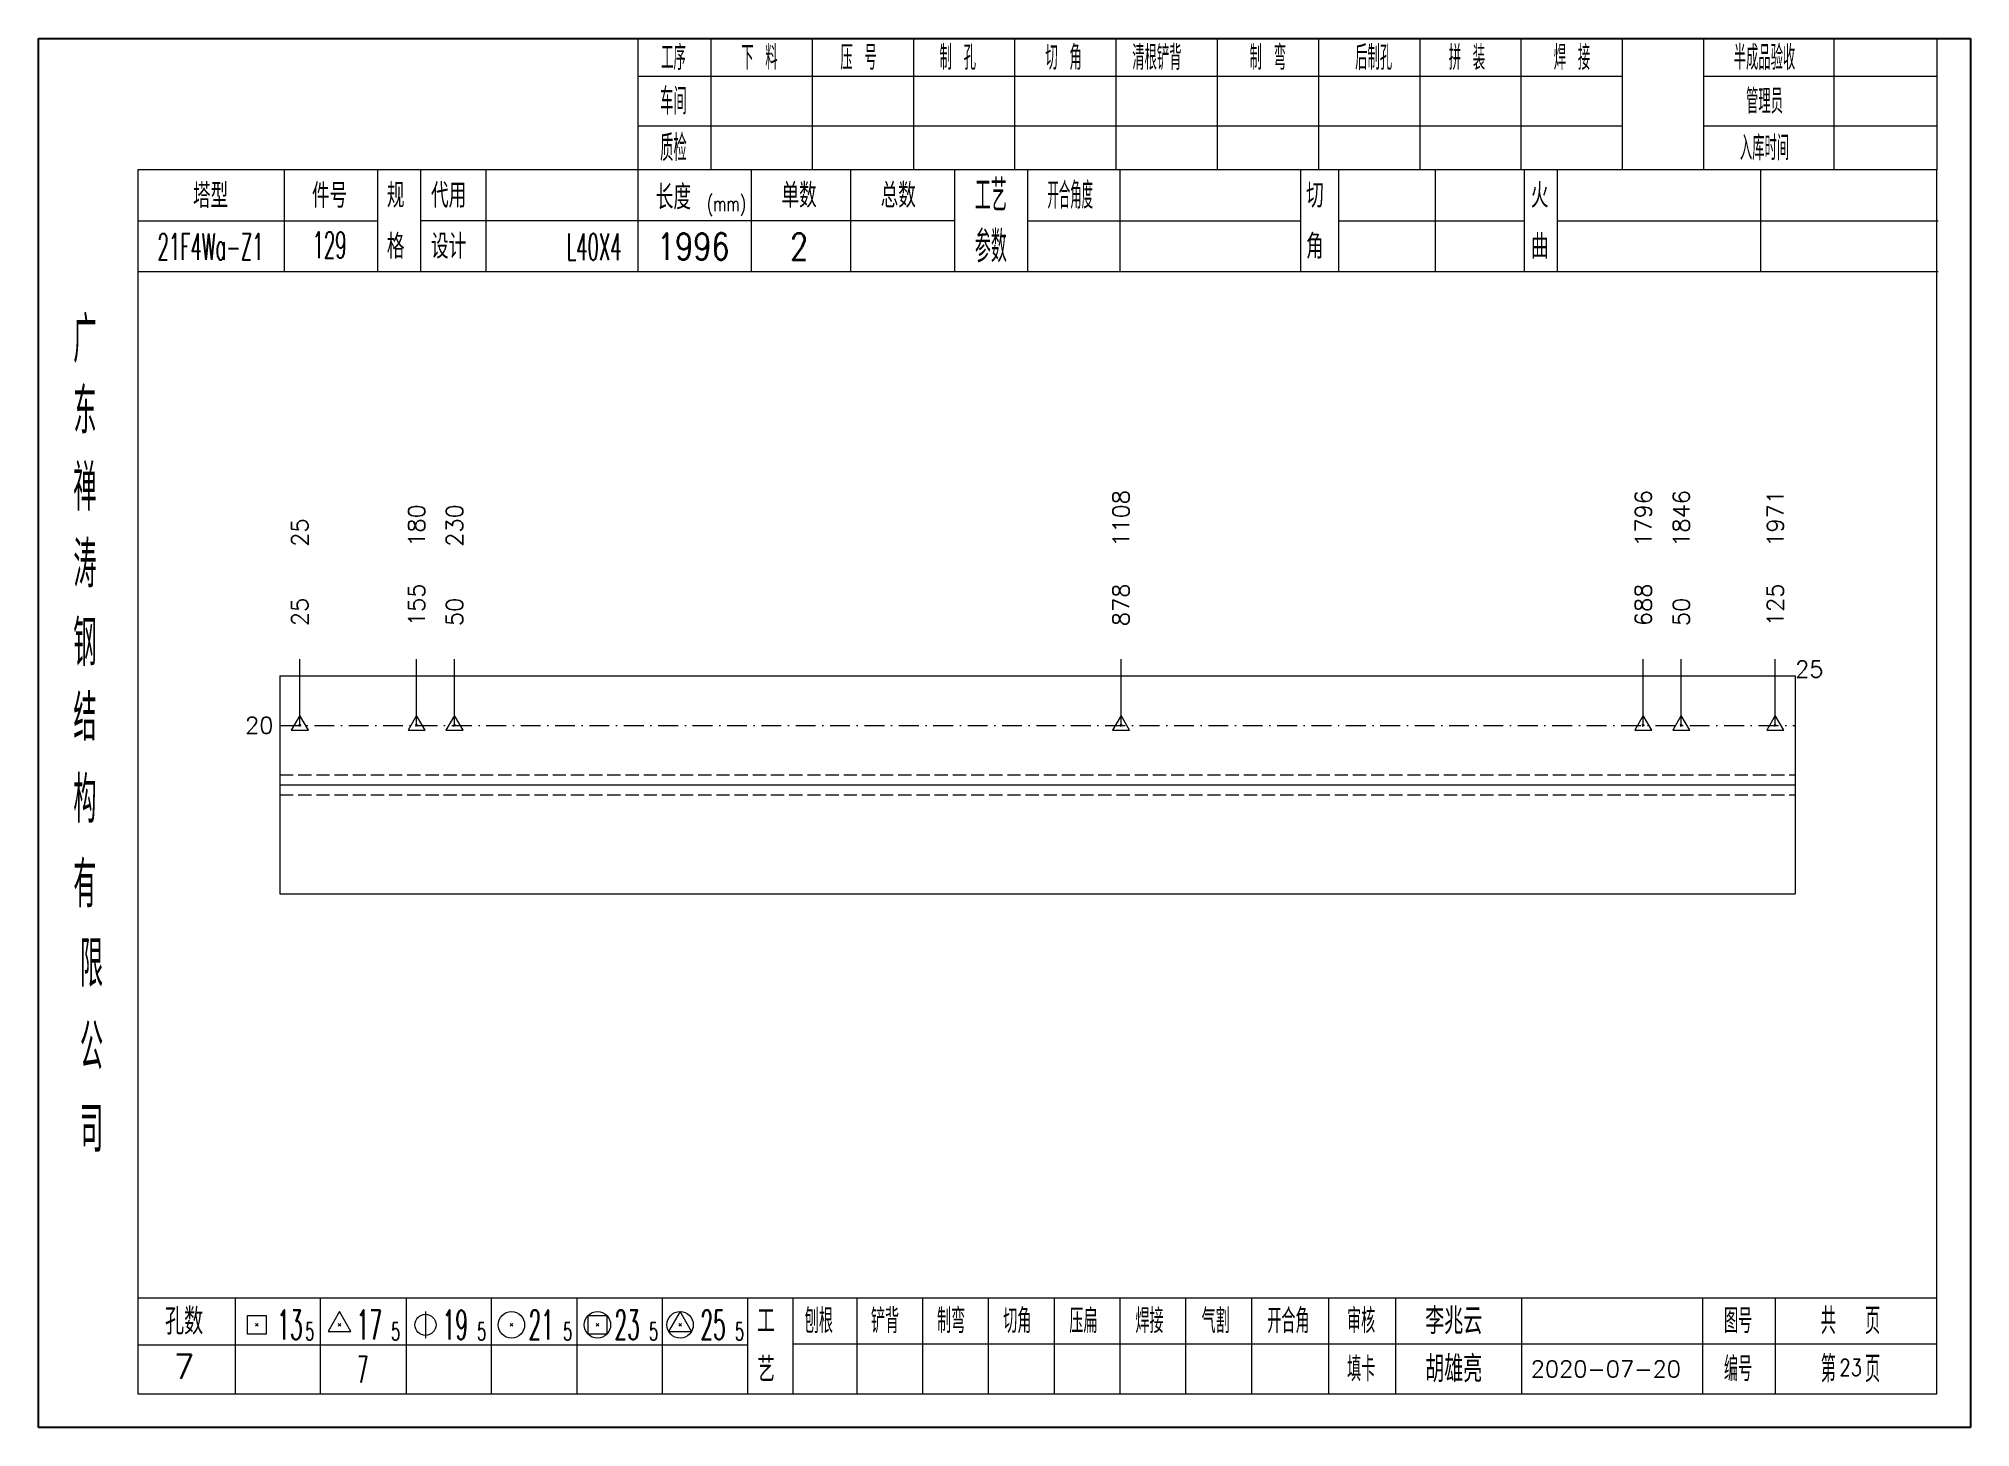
# Model space of a CAD drawing. Extents: x 1310 to 15542, y -76 to 8381.
# Drawn here: x 8383.3 to 8675.4, y 5793.7 to 6003.7 of the extents above; entities that cross this region are included whole.
import ezdxf
from ezdxf.enums import TextEntityAlignment as Align

# ---------------------------------------------------------------- set-up
doc = ezdxf.new("R2010")
doc.units = 0
doc.header["$MEASUREMENT"] = 0
doc.linetypes.add('一点画线', pattern=[5.2, 3, -1, 0.2, -1])
doc.linetypes.add('虚线', pattern=[2.75, 2, -0.75])
doc.layers.get('0').update_dxf_attribs({"linetype": 'CONTINUOUS', "lineweight": 25})
for name, color, linetype, lineweight in [('1', 7, 'CONTINUOUS', 25), ('4', 7, 'CONTINUOUS', 25), ('5', 7, 'CONTINUOUS', 25)]:
    doc.layers.add(name, color=color, linetype=linetype, lineweight=lineweight)
doc.styles.get("Standard").update_dxf_attribs({"font": 'simplex.shx', "width": 0.7, "height": 3, "bigfont": 'gbhzfs.shx'})

msp = doc.modelspace()

# ---------------------------------------------------------------- texts
at = {"color": 7, "linetype": 'Continuous', "lineweight": 13}
for s, p in [('1108', (8546.974, 5926.824)), ('1796', (8625.953, 5926.824)), ('1846', (8631.693, 5926.824)), ('1971', (8645.912, 5926.824)), ('25', (8422.782, 5926.824)), ('180', (8440.445, 5926.824)), ('230', (8446.184, 5926.824))]:
    msp.add_text(s, height=2.5, rotation=90, dxfattribs=at).set_placement(p, align=Align.MIDDLE_LEFT)
at = {"color": 8, "linetype": 'Continuous', "lineweight": 9}
for s, p in [('25', (8422.782, 5914.824)), ('155', (8440.445, 5914.824)), ('50', (8446.184, 5914.824)), ('878', (8546.974, 5914.824)), ('688', (8625.953, 5914.824)), ('50', (8631.693, 5914.824)), ('125', (8645.912, 5914.824))]:
    msp.add_text(s, height=2.5, rotation=90, dxfattribs=at).set_placement(p, align=Align.MIDDLE_LEFT)
at = {"color": 7, "linetype": 'Continuous', "lineweight": 13}
msp.add_text('25', height=2.5, dxfattribs=at).set_placement((8648.912, 5908.324), align=Align.MIDDLE_LEFT)
msp.add_text('20', height=2.5, dxfattribs=at).set_placement((8418.782, 5899.824), align=Align.MIDDLE_RIGHT)
at = {"layer": '4', "color": 1, "linetype": 'Continuous', "lineweight": 25}
for s, height, width, p in [('工序', 3.7, 0.7, (8479.282, 6000.781)), ('下 料', 3.7, 0.7, (8492.282, 6000.781)), ('压 号', 3.7, 0.7, (8507.282, 6000.781)), ('制 孔', 3.7, 0.7, (8522.282, 6000.781)), ('切 角', 3.7, 0.7, (8538.282, 6000.781)), ('清根铲背 ', 3.7, 0.7, (8553.282, 6000.781)), (' 制 弯', 3.7, 0.7, (8568.282, 6000.781)), (' 后制孔', 3.7, 0.7, (8584.282, 6000.781)), ('拼 装', 3.7, 0.7, (8599.282, 6000.781)), (' 焊 接', 3.7, 0.7, (8614.282, 6000.781)), ('半成品验收', 3.7, 0.7, (8644.282, 6000.781)), ('车间', 4, 0.7, (8479.282, 5994.181)), ('管理员', 3.7, 0.7, (8644.282, 5994.181)), ('质检', 4, 0.7, (8479.282, 5987.121)), ('入库时间', 3.7, 0.7, (8644.282, 5987.121)), ('工艺', 4.8, 0.7, (8527.282, 5979.941)), ('(mm)', 2.24, 0.7, (8487.282, 5978.681)), ('开合角度', 4, 0.6, (8539.282, 5979.941)), ('21F4Wa-Z1', 4, 0.5, (8409.282, 5972.201)), ('129', 4, 0.5, (8427.282, 5972.451)), ('L40X4', 4, 0.5, (8467.282, 5972.181)), ('1996', 4, 0.8, (8482.282, 5972.231)), ('2', 4, 0.8, (8498.282, 5972.231)), ('参数', 4.8, 0.7, (8527.282, 5972.231)), ('广', 6.96, 0.7, (8390.282, 5958.151)), ('东', 6.96, 0.7, (8390.282, 5947.361)), ('禅', 6.96, 0.7, (8390.282, 5935.771)), ('涛', 6.96, 0.7, (8390.282, 5924.171)), ('钢', 6.96, 0.7, (8390.282, 5912.281)), ('结', 6.96, 0.7, (8390.282, 5900.971)), ('构', 6.96, 0.7, (8390.282, 5888.591)), ('有', 6.96, 0.7, (8390.282, 5875.781)), ('限', 6.96, 0.7, (8391.282, 5863.781)), ('公', 6.96, 0.7, (8391.282, 5851.241)), ('司', 6.96, 0.7, (8391.282, 5838.761)), ('13', 4.47, 0.5, (8421.282, 5809.181)), ('17', 4.47, 0.5, (8433.282, 5809.181)), ('19', 4.47, 0.5, (8446.282, 5809.181)), ('21', 4.47, 0.5, (8459.282, 5809.181)), ('23', 4.47, 0.5, (8472.282, 5809.181)), ('25', 4.47, 0.5, (8485.282, 5809.181)), ('刨根', 3.7, 0.8, (8501.282, 5809.781)), ('铲背', 3.7, 0.8, (8511.282, 5809.781)), ('制弯', 3.7, 0.8, (8521.282, 5809.781)), ('切角', 3.7, 0.8, (8531.282, 5809.781)), ('压扁', 3.7, 0.8, (8541.282, 5809.781)), ('焊接', 3.7, 0.8, (8551.282, 5809.781)), ('气割', 3.7, 0.8, (8561.282, 5809.781)), ('开合角', 3.7, 0.8, (8572.282, 5809.781)), ('审核', 3.7, 0.8, (8583.282, 5809.781)), ('图号', 3.7, 0.8, (8640.282, 5809.781)), ('共  页', 4, 0.8, (8657.282, 5809.781)), ('5', 2.68, 0.6, (8424.282, 5808.181)), ('5', 2.68, 0.6, (8437.282, 5808.181)), ('5', 2.68, 0.6, (8450.282, 5808.181)), ('5', 2.68, 0.6, (8463.282, 5808.181)), ('5', 2.68, 0.6, (8476.282, 5808.181)), ('5', 2.68, 0.6, (8489.282, 5808.181)), ('填卡', 3.7, 0.8, (8583.282, 5802.511)), ('编号', 3.7, 0.8, (8640.282, 5802.511)), ('第  页', 4, 0.8, (8657.282, 5802.511)), ('7', 4, 0.5, (8432.282, 5802.431))]:
    msp.add_text(s, height=height, dxfattribs=dict(at, width=width)).set_placement(p, align=Align.MIDDLE_CENTER)
for s, height, p in [('塔型', 3.7, (8409.282, 5979.911)), ('件号', 3.7, (8427.282, 5979.911)), ('规', 3.7, (8437.282, 5979.941)), ('代用', 3.7, (8445.282, 5979.941)), ('长度', 3.7, (8479.282, 5979.681)), ('单数', 3.7, (8498.282, 5979.941)), ('总数', 3.7, (8513.282, 5979.941)), ('切', 3.7, (8576.282, 5979.941)), ('火', 3.7, (8610.282, 5979.941)), ('格', 3.7, (8437.282, 5972.231)), ('设计', 3.7, (8445.282, 5972.231)), ('角', 3.7, (8576.282, 5972.231)), ('曲', 3.7, (8610.282, 5972.231)), ('孔数', 4, (8405.282, 5809.701)), ('工', 3.7, (8493.282, 5809.781)), ('李兆云', 4, (8597.282, 5809.781)), ('7', 3.7, (8405.282, 5802.871)), ('艺', 3.7, (8493.282, 5802.431)), ('胡雄亮', 4, (8597.282, 5802.511)), ('2020-07-20', 2.5, (8620.282, 5802.511))]:
    msp.add_text(s, height=height, dxfattribs=at).set_placement(p, align=Align.MIDDLE_CENTER)
at = {"layer": '4', "color": 6, "linetype": 'Continuous', "lineweight": 25, "width": 0.8}
msp.add_text('23', height=2.5, dxfattribs=at).set_placement((8657.307, 5802.739), align=Align.MIDDLE_CENTER)

# ---------------------------------------------------------------- blocks, each defined once
blk = doc.blocks.new('孔17.5')
at = {"layer": '5', "color": 7, "linetype": 'Continuous', "lineweight": 13}
for p, q in [((0, 1), (-0.866, -0.5)), ((-0.1, -0.1), (0.1, 0.1)), ((0.1, -0.1), (-0.1, 0.1)), ((0.866, -0.5), (0, 1)), ((-0.866, -0.5), (0.866, -0.5))]:
    blk.add_line(p, q, dxfattribs=at)
blk = doc.blocks.new('CTJGK')
at = {"color": 6, "linetype": 'Continuous'}
for p, q in [((0, 209.97), (292.13, 209.97)), ((0, 0), (0, 209.97)), ((292.13, 209.97), (292.13, 0)), ((292.13, 0), (0, 0))]:
    blk.add_line(p, q, dxfattribs=at)

# ---------------------------------------------------------------- linework, layer by layer
at = {"color": 7, "linetype": 'Continuous', "lineweight": 13}
for p, q in [((8422.782, 5899.824), (8422.782, 5909.824)), ((8440.445, 5899.824), (8440.445, 5909.824)), ((8446.184, 5899.824), (8446.184, 5909.824)), ((8546.974, 5899.824), (8546.974, 5909.824)), ((8625.953, 5899.824), (8625.953, 5909.824)), ((8631.693, 5899.824), (8631.693, 5909.824)), ((8645.912, 5899.824), (8645.912, 5909.824))]:
    msp.add_line(p, q, dxfattribs=at)
at = {"color": 7, "linetype": 'Continuous', "lineweight": 18}
for p, q in [((8419.782, 5907.324), (8419.782, 5874.324)), ((8419.782, 5907.324), (8648.912, 5907.324)), ((8648.912, 5907.324), (8648.912, 5874.324)), ((8419.782, 5890.824), (8648.912, 5890.824))]:
    msp.add_line(p, q, dxfattribs=at)
at = {"color": 3, "linetype": '一点画线', "lineweight": 13}
msp.add_line((8419.782, 5899.824), (8648.912, 5899.824), dxfattribs=at)
at = {"color": 1, "linetype": '虚线', "lineweight": 18}
for p, q in [((8419.782, 5892.324), (8648.912, 5892.324)), ((8419.782, 5889.324), (8648.912, 5889.324))]:
    msp.add_line(p, q, dxfattribs=at)
at = {"layer": '1', "color": 7, "linetype": 'Continuous', "lineweight": 18}
msp.add_line((8419.782, 5874.324), (8648.912, 5874.324), dxfattribs=at)
at = {"layer": '4', "color": 1, "linetype": 'Continuous', "lineweight": 18}
for p, q in [((8383.282, 6003.651), (8383.282, 5793.681)), ((8675.412, 6003.651), (8383.282, 6003.651)), ((8473.912, 6003.651), (8473.912, 5983.811)), ((8484.942, 6003.651), (8484.942, 5983.791)), ((8500.252, 6003.651), (8500.252, 5983.791)), ((8515.572, 6003.651), (8515.572, 5983.791)), ((8530.882, 6003.651), (8530.882, 5983.791)), ((8546.192, 6003.651), (8546.192, 5983.791)), ((8561.502, 6003.651), (8561.502, 5983.791)), ((8576.822, 6003.651), (8576.822, 5983.791)), ((8592.132, 6003.651), (8592.132, 5983.791)), ((8607.442, 6003.651), (8607.442, 5983.791)), ((8622.752, 6003.651), (8622.752, 5983.811)), ((8622.752, 6003.651), (8622.752, 5983.791)), ((8635.032, 6003.651), (8635.032, 5983.791)), ((8654.782, 6003.651), (8654.782, 5983.791)), ((8670.362, 6003.651), (8670.362, 5983.791)), ((8675.412, 5973.851), (8675.412, 6003.651)), ((8622.752, 5997.921), (8473.912, 5997.921)), ((8670.362, 5997.921), (8635.032, 5997.921)), ((8622.752, 5990.441), (8473.912, 5990.441)), ((8670.362, 5990.441), (8635.032, 5990.441)), ((8398.292, 5983.791), (8398.292, 5798.731)), ((8670.362, 5983.791), (8398.292, 5983.791)), ((8420.412, 5983.801), (8420.412, 5968.381)), ((8434.562, 5968.381), (8434.562, 5983.791)), ((8441.062, 5968.381), (8441.062, 5983.791)), ((8450.932, 5983.791), (8450.932, 5968.381)), ((8473.912, 5983.811), (8473.912, 5968.381)), ((8491.032, 5983.791), (8491.032, 5968.381)), ((8506.082, 5983.791), (8506.082, 5968.381)), ((8521.782, 5983.791), (8521.782, 5968.381)), ((8532.842, 5983.791), (8532.842, 5968.381)), ((8546.792, 5983.791), (8546.792, 5968.381)), ((8574.092, 5983.791), (8574.092, 5968.381)), ((8579.852, 5983.791), (8579.852, 5968.381)), ((8594.472, 5983.791), (8594.472, 5968.381)), ((8607.932, 5983.791), (8607.932, 5968.381)), ((8612.922, 5983.791), (8612.922, 5968.381)), ((8643.662, 5983.791), (8643.662, 5968.381)), ((8670.362, 5798.731), (8670.362, 5983.791)), ((8434.562, 5976.031), (8398.292, 5976.031)), ((8521.782, 5976.081), (8441.062, 5976.081)), ((8532.842, 5976.081), (8574.092, 5976.081)), ((8579.852, 5976.081), (8607.932, 5976.081)), ((8612.922, 5976.081), (8670.542, 5976.081)), ((8675.412, 5793.681), (8675.412, 5973.851)), ((8670.542, 5968.381), (8398.292, 5968.381)), ((8398.292, 5813.261), (8670.362, 5813.261)), ((8412.982, 5813.261), (8412.982, 5798.731)), ((8425.912, 5798.731), (8425.912, 5813.261)), ((8438.842, 5813.261), (8438.842, 5798.731)), ((8451.762, 5798.731), (8451.762, 5813.261)), ((8464.692, 5813.261), (8464.692, 5798.731)), ((8477.622, 5798.731), (8477.622, 5813.261)), ((8490.542, 5798.731), (8490.542, 5813.261)), ((8497.412, 5798.731), (8497.412, 5813.261)), ((8507.072, 5798.731), (8507.072, 5813.261)), ((8517.012, 5798.731), (8517.012, 5813.261)), ((8526.952, 5798.731), (8526.952, 5813.261)), ((8536.902, 5798.731), (8536.902, 5813.261)), ((8546.842, 5798.731), (8546.842, 5813.261)), ((8556.782, 5798.731), (8556.782, 5813.261)), ((8566.732, 5798.731), (8566.732, 5813.261)), ((8578.372, 5798.731), (8578.372, 5813.261)), ((8588.522, 5798.731), (8588.522, 5813.261)), ((8607.582, 5798.731), (8607.582, 5813.261)), ((8634.962, 5798.731), (8634.962, 5813.261)), ((8645.922, 5798.731), (8645.922, 5813.261)), ((8490.542, 5806.131), (8398.292, 5806.131)), ((8497.372, 5806.291), (8670.362, 5806.291)), ((8398.292, 5798.731), (8670.362, 5798.731)), ((8383.282, 5793.681), (8675.412, 5793.681))]:
    msp.add_line(p, q, dxfattribs=at)
at = {"layer": '4', "color": 7, "linetype": 'Continuous', "lineweight": 13}
for p, q in [((8414.868, 5807.767), (8414.868, 5810.595)), ((8414.868, 5810.595), (8417.696, 5810.595)), ((8417.696, 5810.595), (8417.696, 5807.767)), ((8428.782, 5811.181), (8427.05, 5808.181)), ((8430.514, 5808.181), (8428.782, 5811.181)), ((8441.782, 5811.181), (8441.782, 5807.181)), ((8466.368, 5807.767), (8466.368, 5810.595)), ((8466.368, 5810.595), (8469.196, 5810.595)), ((8469.196, 5810.595), (8469.196, 5807.767)), ((8480.282, 5811.181), (8478.55, 5808.181)), ((8482.014, 5808.181), (8480.282, 5811.181)), ((8417.696, 5807.767), (8414.868, 5807.767)), ((8416.082, 5808.981), (8416.482, 5809.381)), ((8416.482, 5808.981), (8416.082, 5809.381)), ((8427.05, 5808.181), (8430.514, 5808.181)), ((8428.582, 5808.981), (8428.982, 5809.381)), ((8428.982, 5808.981), (8428.582, 5809.381)), ((8454.582, 5808.981), (8454.982, 5809.381)), ((8454.982, 5808.981), (8454.582, 5809.381)), ((8469.196, 5807.767), (8466.368, 5807.767)), ((8467.582, 5808.981), (8467.982, 5809.381)), ((8467.982, 5808.981), (8467.582, 5809.381)), ((8478.55, 5808.181), (8482.014, 5808.181)), ((8480.082, 5808.981), (8480.482, 5809.381)), ((8480.482, 5808.981), (8480.082, 5809.381))]:
    msp.add_line(p, q, dxfattribs=at)
for centre, radius in [((8441.782, 5809.181), 1.6), ((8454.782, 5809.181), 2), ((8467.782, 5809.181), 2), ((8480.282, 5809.181), 2)]:
    msp.add_circle(centre, radius, dxfattribs=at)

# ---------------------------------------------------------------- block references
at = {"color": 0, "linetype": 'Continuous'}
msp.add_blockref('CTJGK', (8383.282, 5793.681), dxfattribs=at)
at = {"color": 8, "linetype": 'Continuous', "lineweight": 9, "xscale": 1.5, "yscale": 1.5, "zscale": 1.5}
for p in [(8422.782, 5899.824), (8440.445, 5899.824), (8446.184, 5899.824), (8546.974, 5899.824), (8625.953, 5899.824), (8631.693, 5899.824), (8645.912, 5899.824)]:
    msp.add_blockref('孔17.5', p, dxfattribs=at)

msp.set_redraw_order([(e.dxf.handle, doc.entitydb.next_handle()) for e in msp.query("TEXT MTEXT ATTDEF DIMENSION ARC_DIMENSION")])  # texts and dimensions are drawn at this point

doc.saveas('drawing.dxf')
